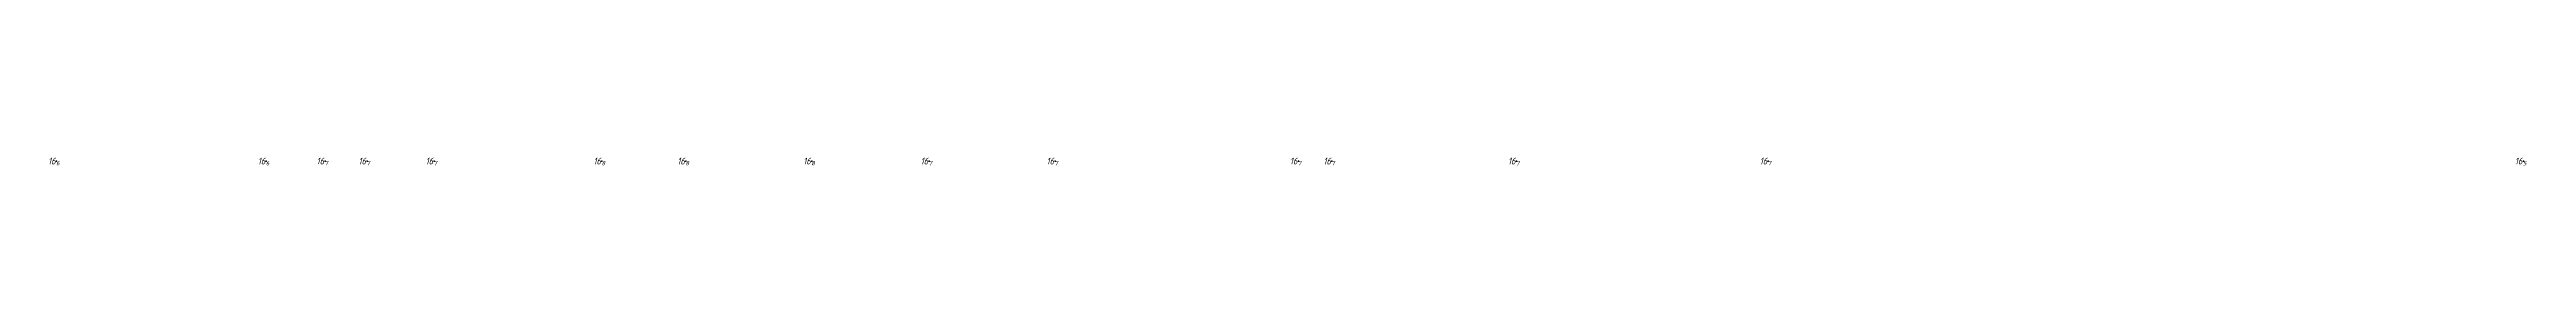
# Model space of a CAD drawing. Header units: metres. Extents: x 555406 to 556003, y 5031197 to 5031451.
# Drawn here: x 555417.2 to 555712.4, y 5031266.5 to 5031267.4 of the extents above; entities that cross this region are included whole.
import ezdxf
from ezdxf.enums import TextEntityAlignment as Align

# ---------------------------------------------------------------- set-up
doc = ezdxf.new("R2010")
doc.units = ezdxf.units.M
doc.layers.add('DEPTHS_TEXT', color=7, linetype='Continuous')
doc.layers.add('POINTS', color=8, linetype='Continuous')
doc.styles.add('ISO', font='iso')

msp = doc.modelspace()

# ---------------------------------------------------------------- texts
at = {"layer": 'DEPTHS_TEXT', "linetype": 'Continuous', "style": 'ISO', "oblique": 15}
for p in [(555417.87, 5031267), (555442.87, 5031267), (555449.87, 5031267), (555454.87, 5031267), (555462.87, 5031267), (555482.87, 5031267), (555492.87, 5031267), (555507.87, 5031267), (555521.87, 5031267), (555536.87, 5031267), (555565.87, 5031267), (555569.87, 5031267), (555591.87, 5031267), (555621.87, 5031267), (555711.87, 5031267)]:
    msp.add_text('16', height=0.8, dxfattribs=at).set_placement(p, align=Align.MIDDLE_RIGHT)
for s, p in [('6', (555417.95, 5031267)), ('6', (555442.95, 5031267)), ('7', (555449.95, 5031267)), ('7', (555454.95, 5031267)), ('7', (555462.95, 5031267)), ('8', (555482.95, 5031267)), ('8', (555492.95, 5031267)), ('8', (555507.95, 5031267)), ('7', (555521.95, 5031267)), ('7', (555536.95, 5031267)), ('7', (555565.95, 5031267)), ('7', (555569.95, 5031267)), ('7', (555591.95, 5031267)), ('7', (555621.95, 5031267)), ('5', (555711.95, 5031267))]:
    msp.add_text(s, height=0.5, dxfattribs=at).set_placement(p, align=Align.TOP_LEFT)

# ---------------------------------------------------------------- linework, layer by layer
at = {"layer": 'POINTS', "linetype": 'Continuous'}
for p in [(555418, 5031267, 16.6), (555443, 5031267, 16.6), (555450, 5031267, 16.7), (555455, 5031267, 16.7), (555463, 5031267, 16.7), (555483, 5031267, 16.8), (555493, 5031267, 16.8), (555508, 5031267, 16.8), (555522, 5031267, 16.7), (555537, 5031267, 16.7), (555566, 5031267, 16.7), (555570, 5031267, 16.7), (555592, 5031267, 16.7), (555622, 5031267, 16.7), (555712, 5031267, 16.5)]:
    msp.add_point(p, dxfattribs=at)

msp.set_redraw_order([(e.dxf.handle, doc.entitydb.next_handle()) for e in msp.query("TEXT MTEXT ATTDEF DIMENSION ARC_DIMENSION")])  # texts and dimensions are drawn at this point

doc.saveas('drawing.dxf')
